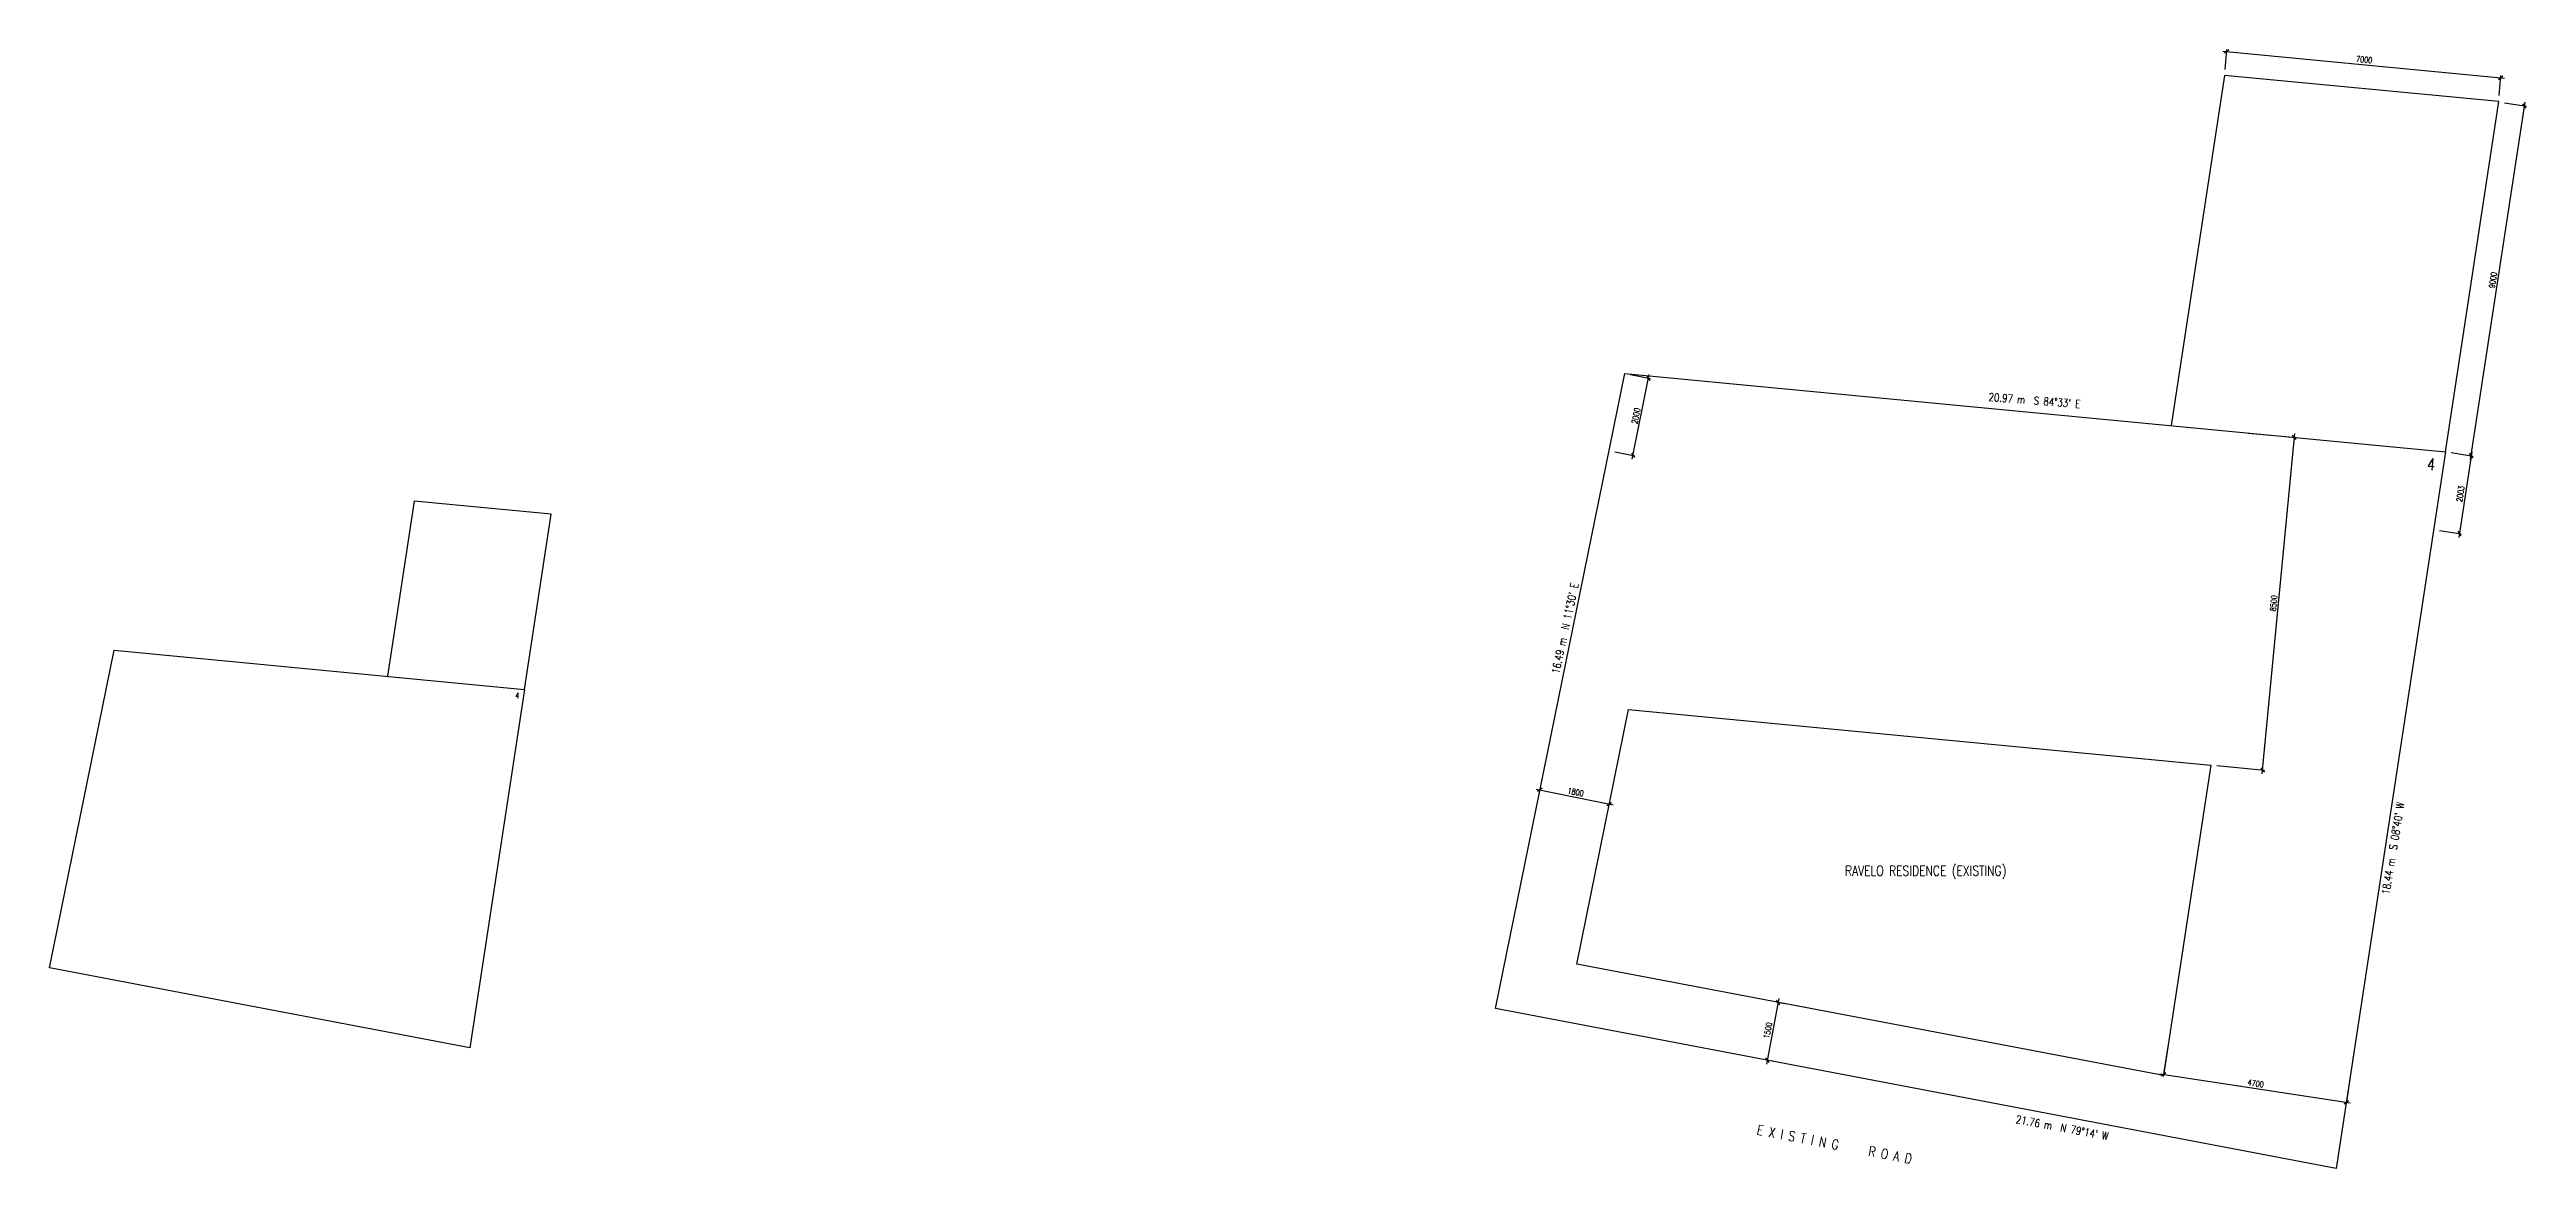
# Model space of a CAD drawing. Header units: millimetres. Extents: x 568137 to 731329, y -326076 to -191870.
# Drawn here: x 568137 to 631132, y -220338 to -191870 of the extents above; entities that cross this region are included whole.
import ezdxf
from ezdxf.enums import TextEntityAlignment as Align

# ---------------------------------------------------------------- set-up
doc = ezdxf.new("R2010")
doc.units = ezdxf.units.MM
doc.header["$LTSCALE"] = 300
doc.header["$MEASUREMENT"] = 0
doc.header["$PDMODE"] = 3
doc.header["$PDSIZE"] = 300
doc.linetypes.add('CENTER2', pattern=[28.575, 19.05, -3.175, 3.175, -3.175])
doc.linetypes.add('CENTERX2', pattern=[4, 2.5, -0.5, 0.5, -0.5])
doc.layers.get('0').update_dxf_attribs({"color": 9})
doc.layers.get('DEFPOINTS').update_dxf_attribs({"color": 8})
doc.layers.add('dimensions', color=8, linetype='Continuous', lineweight=15)
doc.layers.add('FLR. PLAN BLK', color=8, linetype='Continuous', lineweight=9)
doc.layers.add('PROP', color=250, linetype='CENTERX2')
doc.layers.add('propertyline', color=5, linetype='CENTER2')
doc.styles.add('DIM', font='romans.shx', dxfattribs={"width": 0.8})
doc.styles.add('PSM', font='simplex')
doc.styles.get("Standard").update_dxf_attribs({"font": 'romans.shx'})
doc.dimstyles.new('DIM-100', dxfattribs={"dimscale": 100, "dimtxt": 2, "dimasz": 1, "dimexe": 0.5, "dimexo": 1.5, "dimgap": 1, "dimtad": 1, "dimdec": 0, "dimdsep": 46, "dimtxsty": 'PSM', "dimblk1": 'DIMCIR', "dimblk2": 'DIMCIR', "dimsah": 1, "dimcen": 0, "dimdle": 2, "dimclrd": 251, "dimclre": 251, "dimclrt": 2, "dimadec": 0, "dimazin": 0, "dimtfac": 1, "dimtdec": 0, "dimtix": 1, "dimtmove": 2, "dimatfit": 3, "dimldrblk": 'DIMCIR', "dimfxl": 0.5, "dimtvp": 1, "dimtolj": 1, "dimtzin": 0, "dimarcsym": 0})

# ---------------------------------------------------------------- blocks, each defined once
blk = doc.blocks.new('_Oblique')
at = {"color": 0, "linetype": 'ByBlock', "lineweight": -2}
blk.add_line((-0.5, -0.5), (0.5, 0.5), dxfattribs=at)
blk = doc.blocks.new('*D593')
at = {"layer": 'DEFPOINTS', "color": 0, "ltscale": 0.5, "transparency": 16777216}
for p in [(629072, -202105), (628770, -204085), (629424, -204185)]:
    blk.add_point(p, dxfattribs=at)
at = {"layer": 'FLR. PLAN BLK', "color": 8, "lineweight": -2, "ltscale": 0.5, "transparency": 16777216}
for p, q in [((629220, -202127), (629775, -202212)), ((629741, -202106), (629409, -204284)), ((628919, -204108), (629474, -204192))]:
    blk.add_line(p, q, dxfattribs=at)
at = {"layer": 'FLR. PLAN BLK', "color": 8, "lineweight": -2, "ltscale": 0.5, "transparency": 16777216, "xscale": 100, "yscale": 100, "zscale": 100}
for p, rotation in [((629726, -202204), 81.33333333333323), ((629424, -204185), 261.3333333333332)]:
    blk.add_blockref('_Oblique', p, dxfattribs=dict(at, rotation=rotation))
at = {"layer": 'FLR. PLAN BLK', "color": 8, "ltscale": 0.5, "transparency": 16777216, "insert": (629451, -203176), "char_height": 150, "attachment_point": 5, "rotation": 81.33333, "style": 'DIM'}
blk.add_mtext('\\A1;2003', dxfattribs=at)
blk = doc.blocks.new('DIMCIR')
for p, q in [((-1.5, 0), (1.5, 0)), ((0, 1.5), (0, -1.5))]:
    blk.add_line(p, q)
at = {"color": 2}
blk.add_circle((0, 0), 0.75, dxfattribs=at)
blk = doc.blocks.new('*D594')
at = {"layer": 'DEFPOINTS', "color": 0, "ltscale": 0.5, "transparency": 16777216}
for p in [(623451, -192528), (630478, -192585), (630420, -193192)]:
    blk.add_point(p, dxfattribs=at)
at = {"layer": 'FLR. PLAN BLK', "color": 8, "lineweight": -2, "ltscale": 0.5, "transparency": 16777216}
for p, q in [((623410, -191911), (630577, -192595)), ((623465, -192378), (623514, -191870)), ((630434, -193043), (630482, -192535))]:
    blk.add_line(p, q, dxfattribs=at)
at = {"layer": 'FLR. PLAN BLK', "color": 8, "lineweight": -2, "ltscale": 0.5, "transparency": 16777216, "xscale": 100, "yscale": 100, "zscale": 100}
for p, rotation in [((623509, -191920), 174.5499999999998), ((630478, -192585), 354.5499999999998)]:
    blk.add_blockref('_Oblique', p, dxfattribs=dict(at, rotation=rotation))
at = {"layer": 'FLR. PLAN BLK', "color": 8, "ltscale": 0.5, "transparency": 16777216, "insert": (627005, -192128), "char_height": 150, "attachment_point": 5, "rotation": 354.55, "style": 'DIM'}
blk.add_mtext('\\A1;7000', dxfattribs=at)
blk = doc.blocks.new('*D595')
at = {"layer": 'DEFPOINTS', "color": 0, "ltscale": 0.5, "transparency": 16777216}
for p in [(630428, -193207), (631082, -193307), (629072, -202105)]:
    blk.add_point(p, dxfattribs=at)
at = {"layer": 'FLR. PLAN BLK', "color": 8, "lineweight": -2, "ltscale": 0.5, "transparency": 16777216}
for p, q in [((629711, -202303), (631097, -193208)), ((630577, -193230), (631132, -193315)), ((629220, -202127), (629775, -202212))]:
    blk.add_line(p, q, dxfattribs=at)
at = {"layer": 'FLR. PLAN BLK', "color": 8, "lineweight": -2, "ltscale": 0.5, "transparency": 16777216, "xscale": 100, "yscale": 100, "zscale": 100}
for p, rotation in [((631082, -193307), 81.33333333333289), ((629726, -202204), 261.3333333333329)]:
    blk.add_blockref('_Oblique', p, dxfattribs=dict(at, rotation=rotation))
at = {"layer": 'FLR. PLAN BLK', "color": 8, "ltscale": 0.5, "transparency": 16777216, "insert": (630280, -197737), "char_height": 150, "attachment_point": 5, "rotation": 81.33333, "style": 'DIM'}
blk.add_mtext('\\A1;9000', dxfattribs=at)
blk = doc.blocks.new('*D596')
at = {"layer": 'DEFPOINTS', "color": 0, "ltscale": 0.5, "transparency": 16777216}
for p in [(606000, -210912), (607764, -211271), (607806, -211064)]:
    blk.add_point(p, dxfattribs=at)
at = {"layer": 'FLR. PLAN BLK', "color": 8, "lineweight": -2, "ltscale": 0.5, "transparency": 16777216}
for p, q in [((605944, -210685), (607904, -211084)), ((606030, -210765), (606052, -210656)), ((607794, -211124), (607816, -211015))]:
    blk.add_line(p, q, dxfattribs=at)
at = {"layer": 'FLR. PLAN BLK', "color": 8, "lineweight": -2, "ltscale": 0.5, "transparency": 16777216, "xscale": 100, "yscale": 100, "zscale": 100}
for p, rotation in [((606042, -210705), 168.5000000000009), ((607806, -211064), 348.5000000000009)]:
    blk.add_blockref('_Oblique', p, dxfattribs=dict(at, rotation=rotation))
at = {"layer": 'FLR. PLAN BLK', "color": 8, "ltscale": 0.5, "transparency": 16777216, "insert": (606949, -210762), "char_height": 150, "attachment_point": 5, "rotation": 348.5, "style": 'DIM'}
blk.add_mtext('\\A1;1800', dxfattribs=at)
blk = doc.blocks.new('*D597')
at = {"layer": 'DEFPOINTS', "color": 0, "ltscale": 0.5, "transparency": 16777216}
for p in [(612424, -216174), (611821, -217586), (612144, -217648)]:
    blk.add_point(p, dxfattribs=at)
at = {"layer": 'FLR. PLAN BLK', "color": 8, "lineweight": -2, "ltscale": 0.5, "transparency": 16777216}
for p, q in [((612120, -216015), (611802, -217685)), ((612276, -216146), (612052, -216103)), ((611996, -217620), (611772, -217577))]:
    blk.add_line(p, q, dxfattribs=at)
at = {"layer": 'FLR. PLAN BLK', "color": 8, "lineweight": -2, "ltscale": 0.5, "transparency": 16777216, "xscale": 100, "yscale": 100, "zscale": 100}
for p, rotation in [((612101, -216113), 79.2333333333321), ((611821, -217586), 259.2333333333321)]:
    blk.add_blockref('_Oblique', p, dxfattribs=dict(at, rotation=rotation))
at = {"layer": 'FLR. PLAN BLK', "color": 8, "ltscale": 0.5, "transparency": 16777216, "insert": (611838, -216826), "char_height": 150, "attachment_point": 5, "rotation": 79.23333, "style": 'DIM'}
blk.add_mtext('\\A1;1500', dxfattribs=at)
blk = doc.blocks.new('*D598')
at = {"layer": 'DEFPOINTS', "color": 0, "ltscale": 0.5, "transparency": 16777216}
for p in [(622034, -217090), (626680, -217798), (626550, -218654)]:
    blk.add_point(p, dxfattribs=at)
at = {"layer": 'FLR. PLAN BLK', "color": 8, "lineweight": -2, "ltscale": 0.5, "transparency": 16777216}
for p, q in [((622011, -217238), (621896, -217995)), ((621804, -217931), (626649, -218669)), ((626658, -217947), (626542, -218703))]:
    blk.add_line(p, q, dxfattribs=at)
at = {"layer": 'FLR. PLAN BLK', "color": 8, "lineweight": -2, "ltscale": 0.5, "transparency": 16777216, "xscale": 100, "yscale": 100, "zscale": 100}
for p, rotation in [((621903, -217946), 171.3333333333333), ((626550, -218654), 351.3333333333333)]:
    blk.add_blockref('_Oblique', p, dxfattribs=dict(at, rotation=rotation))
at = {"layer": 'FLR. PLAN BLK', "color": 8, "ltscale": 0.5, "transparency": 16777216, "insert": (624245, -218176), "char_height": 150, "attachment_point": 5, "rotation": 351.33333, "style": 'DIM'}
blk.add_mtext('\\A1;4700', dxfattribs=at)
blk = doc.blocks.new('*D599')
at = {"layer": 'DEFPOINTS', "color": 0, "ltscale": 0.5, "transparency": 16777216}
for p in [(623911, -201612), (625230, -201738), (623103, -210074)]:
    blk.add_point(p, dxfattribs=at)
at = {"layer": 'FLR. PLAN BLK', "color": 8, "lineweight": -2, "ltscale": 0.5, "transparency": 16777216}
for p, q in [((624060, -201627), (625280, -201743)), ((624413, -210299), (625239, -201639)), ((623253, -210088), (624472, -210205))]:
    blk.add_line(p, q, dxfattribs=at)
at = {"layer": 'FLR. PLAN BLK', "color": 8, "lineweight": -2, "ltscale": 0.5, "transparency": 16777216, "xscale": 100, "yscale": 100, "zscale": 100}
for p, rotation in [((625230, -201738), 84.5499999999998), ((624423, -210200), 264.5499999999998)]:
    blk.add_blockref('_Oblique', p, dxfattribs=dict(at, rotation=rotation))
at = {"layer": 'FLR. PLAN BLK', "color": 8, "ltscale": 0.5, "transparency": 16777216, "insert": (624702, -205957), "char_height": 150, "attachment_point": 5, "rotation": 84.55, "style": 'DIM'}
blk.add_mtext('\\A1;8500', dxfattribs=at)
blk = doc.blocks.new('*D600')
at = {"layer": 'DEFPOINTS', "color": 0, "ltscale": 0.5, "transparency": 16777216}
for p in [(608197, -200112), (608804, -200234), (607803, -202073)]:
    blk.add_point(p, dxfattribs=at)
at = {"layer": 'FLR. PLAN BLK', "color": 8, "lineweight": -2, "ltscale": 0.5, "transparency": 16777216}
for p, q in [((608344, -200142), (608853, -200244)), ((608389, -202293), (608823, -200136)), ((607950, -202103), (608458, -202205))]:
    blk.add_line(p, q, dxfattribs=at)
at = {"layer": 'FLR. PLAN BLK', "color": 8, "lineweight": -2, "ltscale": 0.5, "transparency": 16777216, "xscale": 100, "yscale": 100, "zscale": 100}
for p, rotation in [((608804, -200234), 78.62762083625445), ((608409, -202195), 258.6276208362544)]:
    blk.add_blockref('_Oblique', p, dxfattribs=dict(at, rotation=rotation))
at = {"layer": 'FLR. PLAN BLK', "color": 8, "ltscale": 0.5, "transparency": 16777216, "insert": (608484, -201190), "char_height": 150, "attachment_point": 5, "rotation": 78.62762, "style": 'DIM'}
blk.add_mtext('\\A1;2000', dxfattribs=at)

msp = doc.modelspace()

# ---------------------------------------------------------------- linework, layer by layer
at = {"layer": 'PROP', "linetype": 'Continuous'}
for p, q in [((606977, -215138.4), (608294.8, -208661.1)), ((608294.8, -208661.1), (623103.2, -210073.9)), ((623103.2, -210073.9), (621898.8, -217975.9)), ((621898.8, -217975.9), (606977, -215138.4))]:
    msp.add_line(p, q, dxfattribs=at)
at = {"layer": 'propertyline', "linetype": 'Continuous'}
for points in [[(629072.2, -202104.8), (630430.5, -193193.5), (623451.2, -192527.6), (622092.9, -201438.9)], [(580218.3, -208150.4), (580897.4, -203694.7), (577407.7, -203361.8), (576728.6, -207817.4)]]:
    msp.add_lwpolyline(points, dxfattribs=at)
for points in [[(608197, -200113.1), (629072.2, -202104.8), (626292.9, -220338.3), (604909.4, -216272.1)], [(569780.7, -207154.5), (580218.3, -208150.4), (578828.6, -217267.1), (568136.9, -215234)]]:
    msp.add_lwpolyline(points, close=True, dxfattribs=at)

# ---------------------------------------------------------------- texts
at = {"layer": 'dimensions', "width": 0.8}
for s, height, rotation, p in [("20.97 m  S 84%%D33' E", 200, 355.43495, (618620.3, -200800.2, 132201.9)), ('4', 300, 355.43495, (628707, -202422.7, 132201.9)), ("16.49 m  N 11%%D30' E", 200, 77.759254, (606681.4, -206596.8, 132201.9)), ('4', 150, 355.43495, (580035.6, -208309.3, 66101)), ("18.44 m  S 08%%D40' W", 200, 80.619459, (627740, -212194.2, 132201.9)), ("21.76 m  N 79%%D14' W", 200, 349.296671, (619323.5, -219300.8, 132201.9))]:
    msp.add_text(s, height=height, rotation=rotation, dxfattribs=at).set_placement(p, align=Align.MIDDLE_CENTER)
msp.add_text('RAVELO RESIDENCE (EXISTING)', height=250, dxfattribs=at).set_placement((613799, -212764.3), align=Align.MIDDLE_LEFT)
msp.add_text('E X I S T I N G    R O A D', height=250, rotation=349.190352, dxfattribs=at).set_placement((611567.1, -219348.7), align=Align.MIDDLE_LEFT)

# ---------------------------------------------------------------- dimensions: what is measured, and where the dimension line sits
at = {"layer": 'FLR. PLAN BLK', "ltscale": 0.5}
for p1, p2, distance, picture, middle in [((623451.2, -192527.6), (630419.6, -193192.5), 610.2, '*D594', (627005.2, -192128.2)), ((629072.2, -202104.8), (630428.4, -193207.4), -661.3, '*D595', (630280.5, -197736.9)), ((607802.8, -202073.2), (608197.2, -200112.2), -618.5, '*D600', (608483.8, -201190)), ((623103.2, -210073.9), (623910.5, -201612.3), -1325.4, '*D599', (624701.8, -205957.1)), ((629072.2, -202104.8), (628770.4, -204085.1), 661.3, '*D593', (629451.5, -203175.8)), ((606000, -210911.7), (607763.9, -211270.6), 210.9, '*D596', (606948.9, -210762)), ((612423.8, -216174.1), (612143.6, -217647.7), -328.4, '*D597', (611838.3, -216826.2)), ((622033.8, -217090.1), (626680.1, -217798.3), -865.5, '*D598', (624245.4, -218176.2))]:
    dim = msp.add_aligned_dim(p1=p1, p2=p2, distance=distance, dimstyle='DIM-100', override={"dimtxt": 1.5, "dimgap": 0.5, "dimtxsty": 'DIM', "dimblk1": 'Oblique', "dimblk2": 'Oblique', "dimdle": 1, "dimclrd": 8, "dimclre": 8, "dimclrt": 8}, dxfattribs=at)
    dim.commit()
    dim.dimension.update_dxf_attribs({"geometry": picture, "text_midpoint": middle})

doc.saveas('drawing.dxf')
